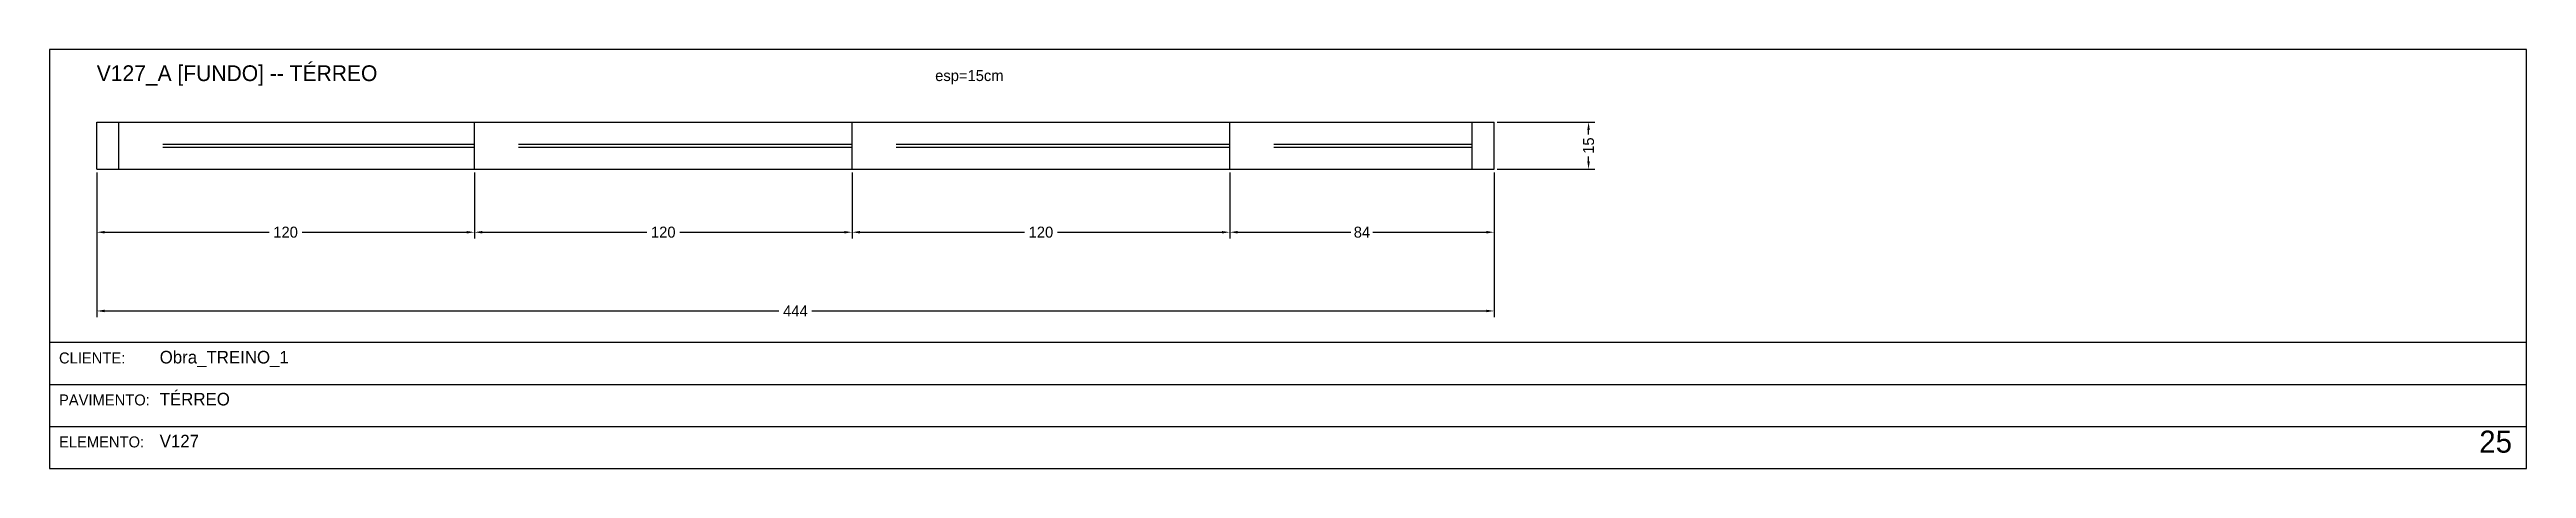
# Model space of a CAD drawing. Header units: metres. Extents: x 0 to 3208, y -1382 to -20.
# Drawn here: x 0 to 787, y -1071 to -938 of the extents above; entities that cross this region are included whole.
import ezdxf

# ---------------------------------------------------------------- set-up
doc = ezdxf.new("R2010")
doc.units = ezdxf.units.M
for name, color, linetype in [('BORDA_CELULA', 9, 'Continuous'), ('CARIMBO', 9, 'Continuous'), ('COTA', 241, 'Continuous'), ('NOMENCLATURA', 7, 'Continuous'), ('Painéis', 200, 'Continuous'), ('SARR_2.2x7', 40, 'Continuous')]:
    doc.layers.add(name, color=color, linetype=linetype)
doc.dimstyles.new('COTA', dxfattribs={"dimtxt": 3.5, "dimasz": 2.5, "dimexe": 2, "dimexo": 1, "dimgap": 0.9, "dimtad": 1, "dimdec": 0, "dimrnd": 1, "dimcen": 2.5, "dimclrd": 4, "dimclre": 4, "dimclrt": 4, "dimazin": 3, "dimtfac": 1, "dimtmove": 0, "dimatfit": 3})

msp = doc.modelspace()

# ---------------------------------------------------------------- texts
at = {"layer": 'CARIMBO', "color": 9}
for s, p in [('CLIENTE:', (3, -1037.67)), ('PAVIMENTO:', (3, -1051)), ('ELEMENTO:', (3, -1064.33))]:
    msp.add_text(s, height=3.5, dxfattribs=at).set_placement(p)
at = {"layer": 'CARIMBO', "color": 2}
for s, p in [('Obra_TREINO_1', (35, -1037.67)), ('TÉRREO', (35, -1051)), ('V127', (35, -1064.33))]:
    msp.add_text(s, height=4, dxfattribs=at).set_placement(p)
at = {"layer": 'CARIMBO', "color": 3}
msp.add_text('25', height=7, dxfattribs=at).set_placement((772, -1066))
at = {"layer": 'COTA'}
msp.add_text('esp=15cm', height=3.5, dxfattribs=at).set_placement((281.4, -948))
at = {"layer": 'NOMENCLATURA'}
msp.add_text('V127_A [FUNDO] -- TÉRREO', height=5, dxfattribs=at).set_placement((15, -948))

# ---------------------------------------------------------------- blocks, each defined once
blk = doc.blocks.new('_CLOSEDFILLED')
at = {"color": 0, "linetype": 'BYBLOCK'}
blk.add_solid([(-1, 0.16), (0, 0), (-1, -0.16)], dxfattribs=at)
blk = doc.blocks.new('*D152')
at = {"color": 4}
for p, q in [((15, -977), (15, -998)), ((135, -977), (135, -998)), ((17.5, -996), (69.75, -996)), ((80.25, -996), (132.5, -996))]:
    blk.add_line(p, q, dxfattribs=at)
at = {"layer": 'Defpoints'}
for p in [(15, -976), (135, -976), (15, -996)]:
    blk.add_point(p, dxfattribs=at)
at = {"layer": 'COTA', "color": 4, "xscale": 2.5, "yscale": 2.5, "rotation": 180}
blk.add_blockref('_CLOSEDFILLED', (15, -996), dxfattribs=at)
at = {"layer": 'COTA', "color": 4, "xscale": 2.5, "yscale": 2.5}
blk.add_blockref('_CLOSEDFILLED', (135, -996), dxfattribs=at)
at = {"layer": 'COTA', "color": 4, "insert": (75, -996), "char_height": 3.5, "attachment_point": 5}
blk.add_mtext('120', dxfattribs=at)
blk = doc.blocks.new('*D153')
at = {"color": 4}
for p, q in [((135, -977), (135, -998)), ((255, -977), (255, -998)), ((137.5, -996), (189.75, -996)), ((200.25, -996), (252.5, -996))]:
    blk.add_line(p, q, dxfattribs=at)
at = {"layer": 'Defpoints'}
for p in [(135, -976), (255, -976), (135, -996)]:
    blk.add_point(p, dxfattribs=at)
at = {"layer": 'COTA', "color": 4, "xscale": 2.5, "yscale": 2.5, "rotation": 180}
blk.add_blockref('_CLOSEDFILLED', (135, -996), dxfattribs=at)
at = {"layer": 'COTA', "color": 4, "xscale": 2.5, "yscale": 2.5}
blk.add_blockref('_CLOSEDFILLED', (255, -996), dxfattribs=at)
at = {"layer": 'COTA', "color": 4, "insert": (195, -996), "char_height": 3.5, "attachment_point": 5}
blk.add_mtext('120', dxfattribs=at)
blk = doc.blocks.new('*D154')
at = {"color": 4}
for p, q in [((255, -977), (255, -998)), ((375, -977), (375, -998)), ((257.5, -996), (309.75, -996)), ((320.25, -996), (372.5, -996))]:
    blk.add_line(p, q, dxfattribs=at)
at = {"layer": 'Defpoints'}
for p in [(255, -976), (375, -976), (255, -996)]:
    blk.add_point(p, dxfattribs=at)
at = {"layer": 'COTA', "color": 4, "xscale": 2.5, "yscale": 2.5, "rotation": 180}
blk.add_blockref('_CLOSEDFILLED', (255, -996), dxfattribs=at)
at = {"layer": 'COTA', "color": 4, "xscale": 2.5, "yscale": 2.5}
blk.add_blockref('_CLOSEDFILLED', (375, -996), dxfattribs=at)
at = {"layer": 'COTA', "color": 4, "insert": (315, -996), "char_height": 3.5, "attachment_point": 5}
blk.add_mtext('120', dxfattribs=at)
blk = doc.blocks.new('*D155')
at = {"color": 4}
for p, q in [((375, -977), (375, -998)), ((459, -977), (459, -998)), ((377.5, -996), (413.5, -996)), ((420.5, -996), (456.5, -996))]:
    blk.add_line(p, q, dxfattribs=at)
at = {"layer": 'Defpoints'}
for p in [(375, -976), (459, -976), (375, -996)]:
    blk.add_point(p, dxfattribs=at)
at = {"layer": 'COTA', "color": 4, "xscale": 2.5, "yscale": 2.5, "rotation": 180}
blk.add_blockref('_CLOSEDFILLED', (375, -996), dxfattribs=at)
at = {"layer": 'COTA', "color": 4, "xscale": 2.5, "yscale": 2.5}
blk.add_blockref('_CLOSEDFILLED', (459, -996), dxfattribs=at)
at = {"layer": 'COTA', "color": 4, "insert": (417, -996), "char_height": 3.5, "attachment_point": 5}
blk.add_mtext('84', dxfattribs=at)
blk = doc.blocks.new('*D156')
at = {"color": 4}
for p, q in [((15, -977), (15, -1023)), ((459, -977), (459, -1023)), ((17.5, -1021), (231.75, -1021)), ((242.25, -1021), (456.5, -1021))]:
    blk.add_line(p, q, dxfattribs=at)
at = {"layer": 'Defpoints'}
for p in [(15, -976), (459, -976), (15, -1021)]:
    blk.add_point(p, dxfattribs=at)
at = {"layer": 'COTA', "color": 4, "xscale": 2.5, "yscale": 2.5, "rotation": 180}
blk.add_blockref('_CLOSEDFILLED', (15, -1021), dxfattribs=at)
at = {"layer": 'COTA', "color": 4, "xscale": 2.5, "yscale": 2.5}
blk.add_blockref('_CLOSEDFILLED', (459, -1021), dxfattribs=at)
at = {"layer": 'COTA', "color": 4, "insert": (237, -1021), "char_height": 3.5, "attachment_point": 5}
blk.add_mtext('444', dxfattribs=at)
blk = doc.blocks.new('*D157')
at = {"color": 4}
for p, q in [((460, -961), (491, -961)), ((489, -965), (489, -963.5)), ((489, -973.5), (489, -972)), ((460, -976), (491, -976))]:
    blk.add_line(p, q, dxfattribs=at)
at = {"layer": 'Defpoints'}
for p in [(459, -961), (459, -976), (489, -976)]:
    blk.add_point(p, dxfattribs=at)
at = {"layer": 'COTA', "color": 4, "xscale": 2.5, "yscale": 2.5}
for p, rotation in [((489, -961), 90), ((489, -976), 270)]:
    blk.add_blockref('_CLOSEDFILLED', p, dxfattribs=dict(at, rotation=rotation))
at = {"layer": 'COTA', "color": 4, "insert": (489, -968.5), "char_height": 3.5, "attachment_point": 5, "rotation": 90}
blk.add_mtext('15', dxfattribs=at)

# ---------------------------------------------------------------- dimensions: what is measured, and where the dimension line sits
at = {"layer": 'COTA'}
dim = msp.add_linear_dim(base=(489, -976), p1=(459, -976), p2=(459, -961), angle=90, dimstyle='COTA', dxfattribs=at)
dim.commit()
dim.dimension.update_dxf_attribs({"geometry": '*D157', "text_midpoint": (489, -968.5)})
for base, p1, p2, picture, middle in [((15, -996), (15, -976), (135, -976), '*D152', (75, -996)), ((15, -1021), (15, -976), (459, -976), '*D156', (237, -1021)), ((135, -996), (135, -976), (255, -976), '*D153', (195, -996)), ((255, -996), (255, -976), (375, -976), '*D154', (315, -996)), ((375, -996), (375, -976), (459, -976), '*D155', (417, -996))]:
    dim = msp.add_linear_dim(base=base, p1=p1, p2=p2, dimstyle='COTA', dxfattribs=at)
    dim.commit()
    dim.dimension.update_dxf_attribs({"geometry": picture, "text_midpoint": middle})

# ---------------------------------------------------------------- linework, layer by layer
at = {"layer": 'BORDA_CELULA'}
for points in [[(0, -1071), (787, -1071), (787, -938), (0, -938)], [(0, -1071), (787, -1071), (787, -1031), (0, -1031)]]:
    msp.add_lwpolyline(points, close=True, dxfattribs=at)
at = {"layer": 'CARIMBO'}
for p, q in [((0, -1044.33), (787, -1044.33)), ((0, -1057.67), (787, -1057.67)), ((0, -1071), (787, -1071))]:
    msp.add_line(p, q, dxfattribs=at)
at = {"layer": 'Painéis'}
for points in [[(15, -976), (15, -961)], [(15, -961), (135, -961)], [(135, -961), (255, -961)], [(135, -976), (135, -961)], [(255, -961), (375, -961)], [(255, -976), (255, -961)], [(375, -961), (459, -961)], [(375, -976), (375, -961)], [(459, -976), (459, -961)], [(15, -976), (135, -976)], [(135, -976), (255, -976)], [(255, -976), (375, -976)], [(375, -976), (459, -976)]]:
    msp.add_lwpolyline(points, dxfattribs=at)
at = {"layer": 'SARR_2.2x7'}
for points in [[(22, -976), (22, -961)], [(36, -968), (135, -968)], [(149, -968), (255, -968)], [(269, -968), (375, -968)], [(389, -968), (452, -968)], [(452, -976), (452, -961)], [(36, -969), (135, -969)], [(149, -969), (255, -969)], [(269, -969), (375, -969)], [(389, -969), (452, -969)]]:
    msp.add_lwpolyline(points, dxfattribs=at)

msp.set_redraw_order([(e.dxf.handle, doc.entitydb.next_handle()) for e in msp.query("TEXT MTEXT ATTDEF DIMENSION ARC_DIMENSION")])  # texts and dimensions are drawn at this point

doc.saveas('drawing.dxf')
